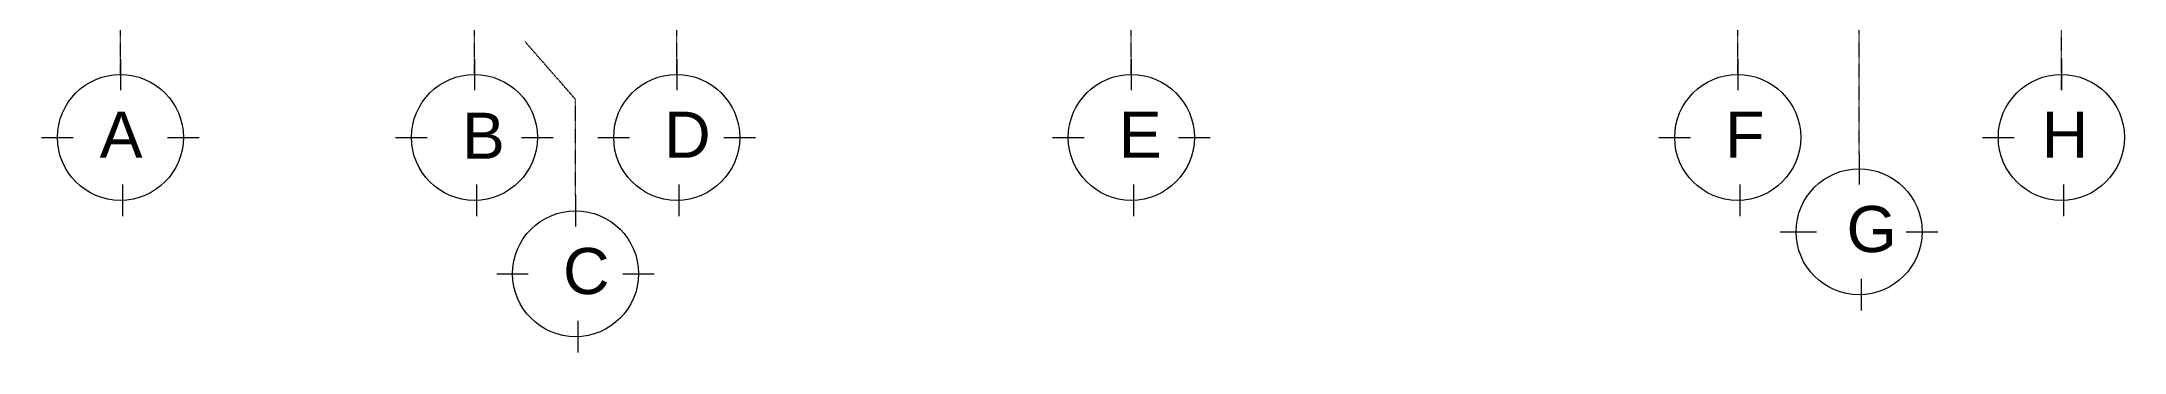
# Model space of a CAD drawing. Header units: millimetres. Extents: x -9564 to 494436, y -140371 to 4257.
# Drawn here: x 126376 to 136672, y -20530 to -18993 of the extents above; entities that cross this region are included whole.
import ezdxf

# ---------------------------------------------------------------- set-up
doc = ezdxf.new("R2010")
doc.units = ezdxf.units.MM
doc.header["$MEASUREMENT"] = 0
doc.linetypes.add('DASHED2', pattern=[0.375, 0.25, -0.125])
doc.linetypes.add('HIDDEN2', pattern=[0.1875, 0.125, -0.0625])
for name, color, linetype, lineweight in [('09-Arsiran', 8, 'Continuous', 5), ('AS', 8, 'HIDDEN2', 5), ('KOP', 7, 'Continuous', 80), ('LEGEND', 1, 'DASHED2', 50), ('XR-KOP A3_MOZART$0$A-TXTKOP', 3, 'Continuous', 5), ('XR-KOP A3_MOZART$0$KOP-A1$0$A-GRSKOP', 1, 'Continuous', 5), ('XR-KOP A3_MOZART$0$KOP-A1$0$A-TXTKOP', 3, 'Continuous', 5)]:
    doc.layers.add(name, color=color, linetype=linetype, lineweight=lineweight)
doc.styles.get("Standard").update_dxf_attribs({"font": 'arial.ttf'})
doc.styles.add('style2', font='times.ttf', dxfattribs={"height": 0.18})
doc.styles.add('XR-KOP A3_MOZART$0$KOP-A1$0$DIM100', font='SIMPLEX.shx', dxfattribs={"width": 0.8, "height": 250})
doc.styles.add('XR-KOP A3_MOZART$0$KOP-A1$0$ROMANS', font='romans.shx', dxfattribs={"height": 200})
doc.styles.add('XR-KOP A3_MOZART$0$ROMANS', font='romans.shx', dxfattribs={"height": 200})

msp = doc.modelspace()

# ---------------------------------------------------------------- texts
at = {"layer": '09-Arsiran', "color": 2, "char_height": 228.0761, "attachment_point": 1}
for s, insert in [('A', (126662.7194, -19339.8218, 0)), ('B', (128453.6426, -19344.9371, 0)), ('D', (129453.6424, -19339.8218, 0)), ('E', (131701.1436, -19339.8218, 0)), ('F', (134698.6431, -19339.8218, 0)), ('H', (136263.4141, -19339.8218, 0)), ('G', (135298.643, -19806.4142, 0)), ('C', (128953.6425, -20014.0921, 0))]:
    msp.add_mtext_dynamic_manual_height_columns(s, width=54.257339, gutter_width=1140.3805, heights=[0], dxfattribs=dict(at, insert=insert))

# ---------------------------------------------------------------- blocks, each defined once
blk = doc.blocks.new('hsdh')
at = {"layer": 'XR-KOP A3_MOZART$0$KOP-A1$0$A-GRSKOP', "linetype": 'Continuous', "lineweight": 5}
for p, q in [((140384.5, 56659.8), (140384.5, 82137.7)), ((140384.5, 80618), (145016.9, 80618)), ((140384.5, 74466.3), (145016.9, 74466.3)), ((140384.5, 74244), (145016.9, 74244)), ((140384.5, 71876), (145016.9, 71876)), ((140384.5, 71653.7), (145016.9, 71653.7)), ((140384.5, 69285.7), (145016.9, 69285.7)), ((140384.5, 69063.4), (145016.9, 69063.4)), ((140384.5, 65780.7), (145016.9, 65780.7)), ((140384.5, 65780.7), (145016.9, 65780.7)), ((140731.9, 61611.4), (140731.9, 65780.7)), ((141079.4, 61611.4), (141079.4, 65780.7)), ((141426.8, 61611.4), (141426.8, 65780.7)), ((141774.2, 61611.4), (141774.2, 65780.7)), ((142121.6, 61611.4), (142121.6, 65780.7)), ((142469.1, 61611.4), (142469.1, 65780.7)), ((142816.5, 61611.4), (142816.5, 65780.7)), ((143163.9, 61611.4), (143163.9, 65780.7)), ((143511.3, 61611.4), (143511.3, 65780.7)), ((143858.8, 61611.4), (143858.8, 65780.7)), ((144206.2, 61611.4), (144206.2, 65780.7)), ((144553.6, 61611.4), (144553.6, 65780.7)), ((140384.5, 65317.5), (145016.9, 65317.5)), ((140384.5, 62630.6), (145016.9, 62630.6)), ((140384.5, 61982), (145016.9, 61982)), ((140384.5, 61611.4), (145016.9, 61611.4)), ((140384.5, 61611.4), (145016.9, 61611.4)), ((140384.5, 61379.8), (145016.9, 61379.8)), ((140384.5, 59596.9), (145016.9, 59596.9)), ((141774.2, 59596.9), (141774.2, 58485.1)), ((142700.7, 59596.9), (142700.7, 58485.1)), ((143627.2, 59596.9), (143627.2, 58114.5)), ((143998.5, 59596.9), (143998.5, 58114.5)), ((141774.2, 59226.3), (145016.9, 59226.3)), ((141774.2, 58855.7), (145016.9, 58855.7)), ((140384.5, 58485.1), (145016.9, 58485.1)), ((142237.4, 58485.1), (142237.4, 58114.5)), ((140384.5, 58114.5), (145016.9, 58114.5)), ((140384.5, 57651.3), (145016.9, 57651.3)), ((141201.1, 57651.3), (141201.1, 56659.8)), ((142700.7, 57651.3), (142700.7, 56659.8)), ((144258.3, 57651.3), (144258.3, 56659.8)), ((140384.5, 57419.7), (145016.9, 57419.7))]:
    blk.add_line(p, q, dxfattribs=at)
at = {"layer": 'XR-KOP A3_MOZART$0$KOP-A1$0$A-GRSKOP', "color": 0, "linetype": 'Continuous', "lineweight": 5}
blk.add_lwpolyline([(145480.1, 82601), (107945.4, 82601), (107945.4, 56196.5), (145480.1, 56196.5)], close=True, dxfattribs=at)
at = {"layer": 'XR-KOP A3_MOZART$0$KOP-A1$0$A-GRSKOP', "color": 5, "linetype": 'Continuous', "lineweight": 5}
blk.add_lwpolyline([(145016.9, 82137.7), (108408.6, 82137.7), (108408.6, 56659.8), (145016.9, 56659.8)], close=True, dxfattribs=at)
at = {"layer": 'XR-KOP A3_MOZART$0$KOP-A1$0$A-GRSKOP', "linetype": 'Continuous', "lineweight": 5}
blk.add_lwpolyline([(145016.9, 80395.7), (140384.5, 80395.7)], dxfattribs=at)
at = {"layer": 'KOP', "color": 7, "char_height": 132.262, "attachment_point": 1, "style": 'style2'}
for s, insert in [('{\\fArial|b0|i0|c0|p34;RESIDENTIAL HOUSE AKASIA 2 / 59}', (141177.2, 81479.9)), ('{\\fBankGothic Lt BT|b0|i0|c0|p34;Eric Handaya,S.T I.A.I}', (141186.4, 70546.5))]:
    blk.add_mtext(s, dxfattribs=dict(at, insert=insert))
at = {"layer": 'XR-KOP A3_MOZART$0$A-TXTKOP', "lineweight": 5, "style": 'XR-KOP A3_MOZART$0$ROMANS'}
blk.add_text('-', height=92.6, dxfattribs=at).set_placement((144124.7, 58257.9))
at = {"layer": 'XR-KOP A3_MOZART$0$KOP-A1$0$A-TXTKOP', "lineweight": 5, "style": 'XR-KOP A3_MOZART$0$KOP-A1$0$ROMANS'}
for s, height, p in [('NAMA PROYEK', 69.485, (140442.9, 81989.8)), ('CATATAN :', 69.49, (140442.9, 80475.3)), ('PEMBERI TUGAS', 69.485, (140442.9, 74322.9)), ('ARSITEK', 69.49, (140442.9, 71732.6)), ('DRAFTING', 69.49, (140442.9, 69142.3)), ('JUDUL GAMBAR :', 69.485, (140442.9, 61450.7)), ('SKALA :', 69.49, (140442.9, 59449)), ('DIGAMBAR', 92.65, (141846.3, 59375)), ('TGL.', 92.65, (143699.2, 59375)), ('DIPERIKSA', 92.65, (141846.3, 59004.4)), ('TGL.', 92.65, (143699.2, 59004.4)), ('DISETUJUI', 92.65, (141846.3, 58633.8)), ('TGL.', 92.65, (143699.2, 58633.8)), ('DISETUJUI PEMB. TUGAS', 92.647, (140442.9, 58262)), ('TGL.', 92.65, (143699.2, 58263.2)), ('DIKELUARKAN UNTUK :', 92.647, (140442.9, 57961.1)), ('FOR DESIGN DEVELOPMENT', 92.647, (142221.5, 57799.8)), ('NO. PROYEK', 69.49, (140442.9, 57490.5)), ('NO. GAMBAR :', 69.485, (141267.3, 57490.5)), ('KODE GAMBAR :', 69.485, (142766.9, 57490.5)), ('REVISI :', 69.49, (144316.7, 57490.5))]:
    blk.add_text(s, height=height, dxfattribs=at).set_placement(p)
for s, height, p in [('TDT', 69.49, (144821.6, 65439.7)), ('R E V I S I', 69.485, (144821.6, 63662.3)), ('TGL', 69.49, (144821.6, 62210)), ('NO.', 69.49, (144821.6, 61731.5))]:
    blk.add_text(s, height=height, rotation=90, dxfattribs=at).set_placement(p)
at = {"layer": 'XR-KOP A3_MOZART$0$KOP-A1$0$A-TXTKOP', "insert": (140472.9, 80370.8), "char_height": 69.4853, "width": 4456.224, "attachment_point": 1, "style": 'XR-KOP A3_MOZART$0$KOP-A1$0$DIM100'}
blk.add_mtext('Semua denah, rancangan dan karya seni yang tertera pada gambar ini dilindungi oleh Undang-undang Hak Cipta, serta hanya dipakai untuk yang telah ditentukan dan tidak boleh diperbanyak tanpa ijin tertulis.\\PKontraktor berkewajiban untuk memeriksa dimensi terhadap keadaan lapangan dan apabila ada ketidakcocokan harus dilaporkan kepada Arsitek.\\PGambar berdimensi tidak diperkenankan diskala.\\PSebelum pekerjaan dilaksanakan, kontraktor berkewajiban untuk meminta persetujuan gambar kerja dan contoh bahan dari Arsitek.', dxfattribs=at)

# ---------------------------------------------------------------- linework, layer by layer
at = {"layer": '09-Arsiran'}
for p, q in [((126765.5384, -19077.763, 0), (126765.5384, -19233.4914, 0)), ((128515.5381, -19077.763, 0), (128515.5381, -19233.4914, 0)), ((129515.5379, -19077.763, 0), (129515.5379, -19233.4914, 0)), ((131763.0391, -19077.763, 0), (131763.0391, -19233.4914, 0)), ((134760.5386, -19077.763, 0), (134760.5386, -19233.4914, 0)), ((136360.5384, -19077.763, 0), (136360.5384, -19233.4914, 0)), ((126376.2175, -19467.0839, 0), (126531.9459, -19467.0839, 0)), ((126999.131, -19467.0839, 0), (127154.8593, -19467.0839, 0)), ((128126.2172, -19467.0839, 0), (128281.9455, -19467.0839, 0)), ((128749.1306, -19467.0839, 0), (128904.859, -19467.0839, 0)), ((129126.217, -19467.0839, 0), (129281.9454, -19467.0839, 0)), ((129749.1305, -19467.0839, 0), (129904.8588, -19467.0839, 0)), ((131373.7182, -19467.0839, 0), (131529.4466, -19467.0839, 0)), ((131996.6317, -19467.0839, 0), (132152.36, -19467.0839, 0)), ((134371.2176, -19467.0839, 0), (134526.946, -19467.0839, 0)), ((135360.5385, -19544.3554, 0), (135360.5385, -19700.0838, 0)), ((135971.2175, -19467.0839, 0), (136126.9459, -19467.0839, 0)), ((126776.6559, -19700.478, 0), (126776.6559, -19856.2064, 0)), ((128526.6556, -19700.478, 0), (128526.6556, -19856.2064, 0)), ((129015.538, -19752.0334, 0), (129015.538, -19907.7617, 0)), ((129526.6554, -19700.478, 0), (129526.6554, -19856.2064, 0)), ((131774.1566, -19700.478, 0), (131774.1566, -19856.2064, 0)), ((134771.6561, -19700.478, 0), (134771.6561, -19856.2064, 0)), ((136371.6559, -19700.478, 0), (136371.6559, -19856.2064, 0)), ((134971.2175, -19933.6764, 0), (135126.9459, -19933.6764, 0)), ((134994.1311, -19933.6764, 0), (135149.8595, -19933.6764, 0)), ((135594.131, -19933.6764, 0), (135749.8594, -19933.6764, 0)), ((128626.2171, -20141.3543, 0), (128781.9454, -20141.3543, 0)), ((129249.1305, -20141.3543, 0), (129404.8589, -20141.3543, 0)), ((135371.656, -20167.0704, 0), (135371.656, -20322.7988, 0)), ((129026.6555, -20374.7484, 0), (129026.6555, -20530.4767, 0))]:
    msp.add_line(p, q, dxfattribs=at)
for centre in [(126765.5384, -19467.0839, 0), (128515.5381, -19467.0839, 0), (129515.5379, -19467.0839, 0), (131763.0391, -19467.0839, 0), (134760.5386, -19467.0839, 0), (136360.5384, -19467.0839, 0), (135360.5385, -19933.6764, 0), (129015.538, -20141.3543, 0)]:
    msp.add_circle(centre, 311.4567, dxfattribs=at)
at = {"layer": 'AS'}
for p, q in [((126765.5384, -19155.6272, 0), (126765.5384, -1674.9209, 0)), ((128515.5381, -19155.6272, 0), (128515.5381, -1674.9209, 0)), ((129515.5379, -19155.6272, 0), (129515.5379, -1674.9209, 0)), ((131763.0391, -19155.6272, 0), (131763.0391, -1674.9209, 0)), ((134760.5386, -19155.6272, 0), (134760.5386, -1674.9209, 0)), ((135360.5385, -19544.3554, 0), (135360.5385, -1674.9209, 0)), ((136360.5384, -19233.7243, 0), (136360.5384, -1674.9209, 0)), ((128765.538, -18993.3657, 0), (129015.538, -19279.4803, 0)), ((129015.538, -19752.0334, 0), (129015.538, -19279.4803, 0))]:
    msp.add_line(p, q, dxfattribs=at)

# ---------------------------------------------------------------- block references
at = {"layer": 'LEGEND', "xscale": 1.118963964633539, "yscale": 1.118963964633539, "zscale": 1.118963964633539}
msp.add_blockref('hsdh', (-4350.9529, -88170.8627), dxfattribs=at)

msp.set_redraw_order([(e.dxf.handle, doc.entitydb.next_handle()) for e in msp.query("TEXT MTEXT ATTDEF DIMENSION ARC_DIMENSION")])  # texts and dimensions are drawn at this point

doc.saveas('drawing.dxf')
